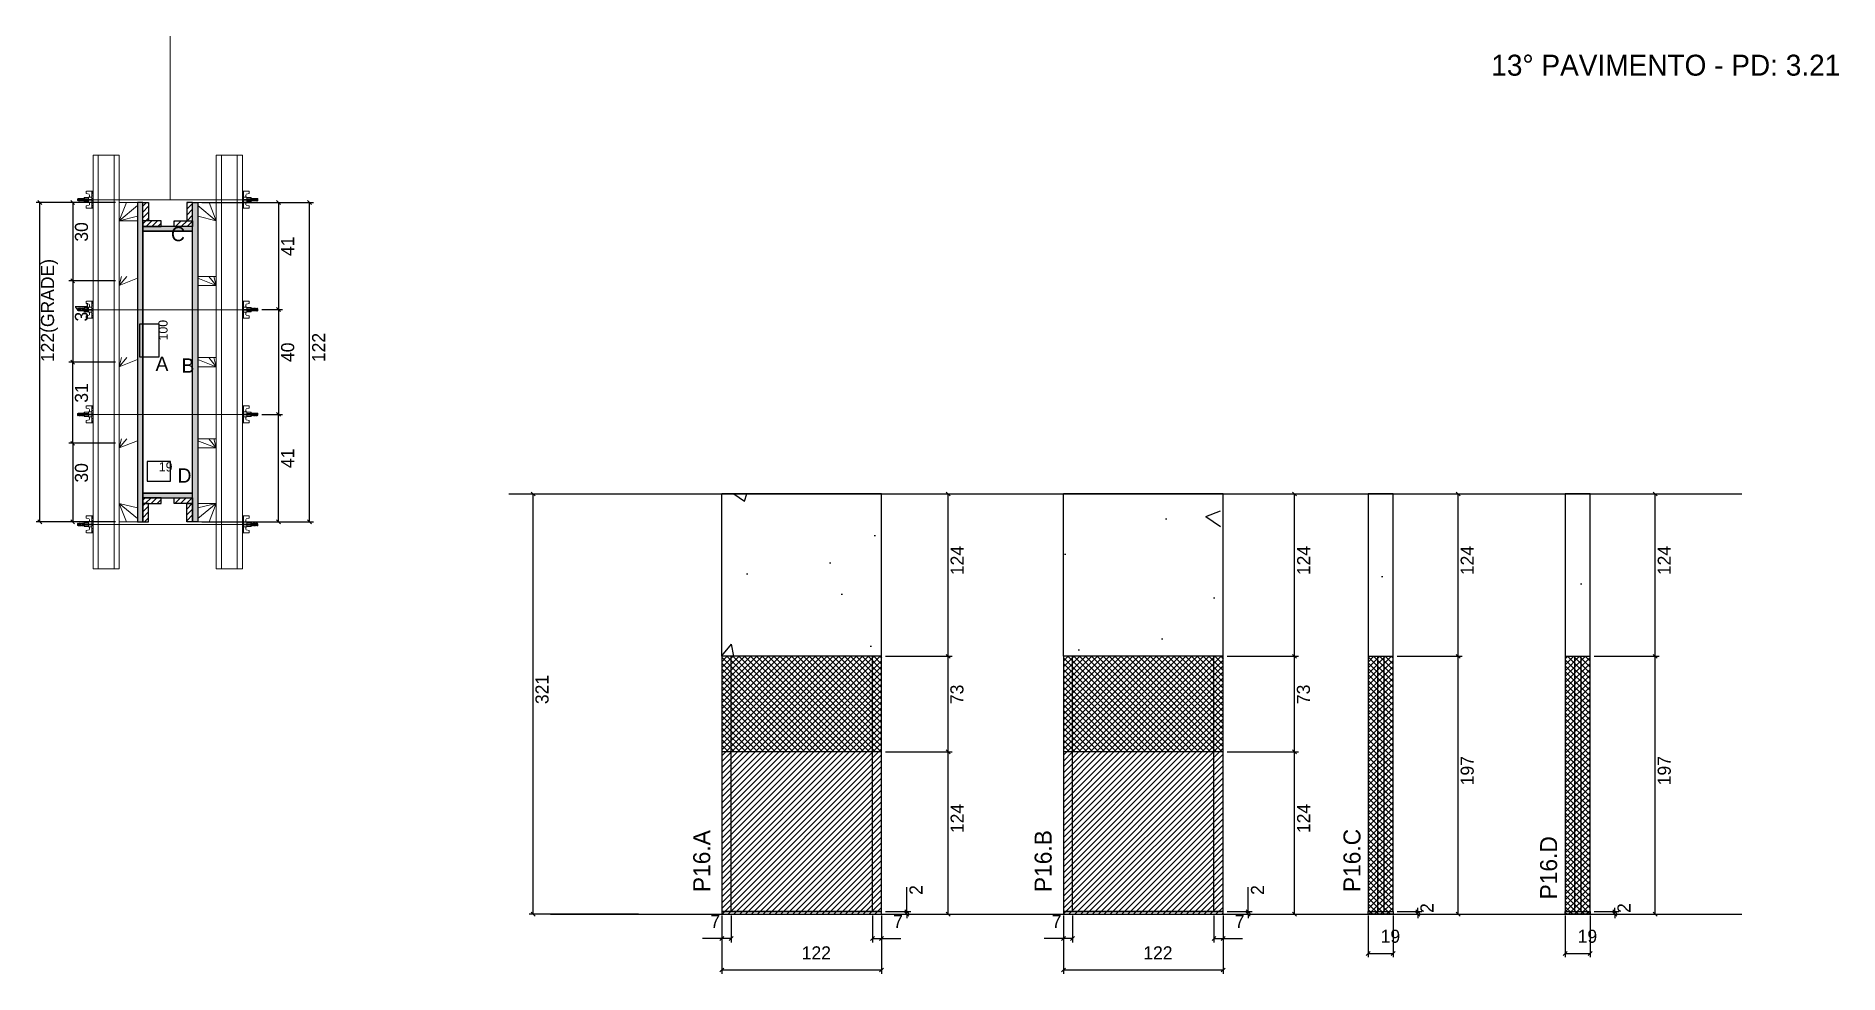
# Model space of a CAD drawing. Header units: metres. Extents: x 2885 to 4262, y 7548 to 8264.
import ezdxf

# ---------------------------------------------------------------- set-up
doc = ezdxf.new("R2010")
doc.units = ezdxf.units.M
for name, color, linetype in [('CHAPA', 7, 'Continuous'), ('COTA', 7, 'Continuous'), ('Hachura', 7, 'Continuous'), ('Madeira', 7, 'Continuous'), ('NIVEL 2° PAV.', 7, 'Continuous'), ('NOMENCLATURA', 7, 'Continuous'), ('Nível', 7, 'Continuous'), ('Painéis', 7, 'Continuous'), ('Perfil Metálico', 7, 'Continuous'), ('SARR_2.2x7', 7, 'Continuous'), ('SARRAFO', 7, 'Continuous'), ('Texto Seção', 7, 'Continuous'), ('TEXTO_GERAL', 7, 'Continuous')]:
    doc.layers.add(name, color=color, linetype=linetype)

msp = doc.modelspace()

# ---------------------------------------------------------------- texts
at = {"layer": 'COTA', "color": 241, "lineweight": 25}
for s, p in [('30', (2924.3, 8107.2)), ('41', (3081.8, 8096.3)), ('122(GRADE)', (2898.4, 8015.2)), ('31', (2924.3, 8046.2)), ('40', (3081.8, 8015.3)), ('122', (3105.5, 8015.2)), ('31', (2924.3, 7984.2)), ('41', (3081.8, 7934.3)), ('30', (2924.3, 7923.2))]:
    msp.add_text(s, height=10, rotation=90, dxfattribs=at).set_placement(p)
at = {"layer": 'COTA', "color": 1, "lineweight": 25}
msp.add_text('100', height=7, rotation=90, dxfattribs=at).set_placement((2985.1, 8031.8))
msp.add_text('19', height=7, dxfattribs=at).set_placement((2978.4, 7931.7))
at = {"layer": 'COTA', "color": 240, "lineweight": 25}
for s, p in [('124', (3593.2, 7852.5)), ('124', (3857.9, 7852.5)), ('124', (3982.8, 7852.5)), ('124', (4133.3, 7852.5)), ('73', (3593, 7754)), ('73', (3857.7, 7754)), ('197', (3982.8, 7692)), ('197', (4133.3, 7692)), ('124', (3593.2, 7655.5)), ('124', (3857.9, 7655.5)), ('2', (3561.8, 7608.3)), ('2', (3822.6, 7608.3)), ('2', (3952.1, 7594.5)), ('2', (4102.6, 7594.5))]:
    msp.add_text(s, height=10, rotation=90, dxfattribs=at).set_placement(p)
for s, p in [('7', (3399.7, 7583.1)), ('7', (3539.4, 7583.1)), ('7', (3660.5, 7583.1)), ('7', (3800.3, 7583.1)), ('19', (3911.7, 7571.7)), ('19', (4062.2, 7571.7)), ('122', (3469.5, 7559)), ('122', (3730.4, 7559))]:
    msp.add_text(s, height=10, dxfattribs=at).set_placement(p)
at = {"layer": 'NIVEL 2° PAV.', "color": 240, "lineweight": 25}
msp.add_text('321', height=10, rotation=90, dxfattribs=at).set_placement((3276.1, 7754))
at = {"layer": 'NOMENCLATURA', "color": 2, "lineweight": 25}
msp.add_text('13° PAVIMENTO - PD: 3.21', height=16, dxfattribs=at).set_placement((3996.2, 8234))
at = {"layer": 'Texto Seção', "color": 7, "lineweight": 15}
for s, p in [('P16.A', (3399.6, 7610.4)), ('P16.C', (3896.3, 7610.4)), ('P16.B', (3660.4, 7610.4)), ('P16.D', (4046.5, 7604.8))]:
    msp.add_text(s, height=13, rotation=90, dxfattribs=at).set_placement(p)
at = {"layer": 'TEXTO_GERAL', "color": 7, "lineweight": 25}
for s, p in [('C', (2987.7, 8107.6)), ('A', (2975.9, 8008.4)), ('B', (2995.7, 8007.1)), ('D', (2992.7, 7923.1))]:
    msp.add_text(s, height=11, dxfattribs=at).set_placement(p)

# ---------------------------------------------------------------- hatches: boundary and pattern name
at = {"layer": 'COTA'}
h = msp.add_hatch(dxfattribs=at)
h.set_pattern_fill('AR-CONC')
h.paths.add_polyline_path([(3408.5, 7914.5), (3408.5, 7790.5), (3528.5, 7790.5), (3528.5, 7914.5), (3408.5, 7914.5)])
h = msp.add_hatch(dxfattribs=at)
h.set_pattern_fill('AR-CONC')
h.paths.add_polyline_path([(3669.4, 7914.5), (3669.4, 7790.5), (3789.4, 7790.5), (3789.4, 7914.5), (3669.4, 7914.5)])
h = msp.add_hatch(dxfattribs=at)
h.set_pattern_fill('AR-CONC')
h.paths.add_polyline_path([(3921.2, 7790.5), (3921.2, 7914.5), (3902.2, 7914.5), (3902.2, 7790.5), (3921.2, 7790.5), (3921.2, 7790.5)])
h = msp.add_hatch(dxfattribs=at)
h.set_pattern_fill('AR-CONC')
h.paths.add_polyline_path([(4071.7, 7790.5), (4071.7, 7914.5), (4052.7, 7914.5), (4052.7, 7790.5), (4071.7, 7790.5), (4071.7, 7790.5)])
at = {"layer": 'Hachura'}
h = msp.add_hatch(color=7, dxfattribs=at)
h.dxf.hatch_style = 1
h.paths.add_polyline_path([(2966.2, 8137.2), (2962.2, 8137.2), (2962.2, 7893.2), (2966.2, 7893.2), (2966.2, 8137.2)])
h = msp.add_hatch(color=7, dxfattribs=at)
h.dxf.hatch_style = 1
h.paths.add_polyline_path([(2966.2, 8137.2), (2962.2, 8137.2), (2962.2, 7893.2), (2966.2, 7893.2), (2966.2, 8137.2)])
h = msp.add_hatch(dxfattribs=at)
h.set_pattern_fill('ANSI31')
h.paths.add_polyline_path([(2966.2, 8123.2), (2970.6, 8123.2), (2970.6, 8137.2), (2966.2, 8137.2), (2966.2, 8123.2)])
h = msp.add_hatch(dxfattribs=at)
h.set_pattern_fill('ANSI31')
h.paths.add_polyline_path([(3004.2, 8123.2), (2999.8, 8123.2), (2999.8, 8137.2), (3004.2, 8137.2), (3004.2, 8123.2)])
h = msp.add_hatch(color=7, dxfattribs=at)
h.dxf.hatch_style = 1
h.paths.add_polyline_path([(3004.2, 8137.2), (3008.2, 8137.2), (3008.2, 7893.2), (3004.2, 7893.2), (3004.2, 8137.2)])
h = msp.add_hatch(color=7, dxfattribs=at)
h.dxf.hatch_style = 1
h.paths.add_polyline_path([(3004.2, 8137.2), (3008.2, 8137.2), (3008.2, 7893.2), (3004.2, 7893.2), (3004.2, 8137.2)])
h = msp.add_hatch(dxfattribs=at)
h.set_pattern_fill('ANSI31')
h.paths.add_polyline_path([(2966.2, 8118.8), (2966.2, 8123.2), (2980.2, 8123.2), (2980.2, 8118.8), (2966.2, 8118.8)])
h = msp.add_hatch(color=7, dxfattribs=at)
h.dxf.hatch_style = 1
h.paths.add_polyline_path([(3004.2, 8115.2), (3004.2, 8118.8), (2966.2, 8118.8), (2966.2, 8115.2), (3004.2, 8115.2)])
h = msp.add_hatch(color=7, dxfattribs=at)
h.dxf.hatch_style = 1
h.paths.add_polyline_path([(3004.2, 8115.2), (3004.2, 8118.8), (2966.2, 8118.8), (2966.2, 8115.2), (3004.2, 8115.2)])
h = msp.add_hatch(dxfattribs=at)
h.set_pattern_fill('ANSI31')
h.paths.add_polyline_path([(3004.2, 8118.8), (3004.2, 8123.2), (2990.2, 8123.2), (2990.2, 8118.8), (3004.2, 8118.8)])
h = msp.add_hatch(color=7, dxfattribs=at)
h.dxf.hatch_style = 1
h.paths.add_polyline_path([(3004.2, 7911.6), (3004.2, 7915.2), (2966.2, 7915.2), (2966.2, 7911.6), (3004.2, 7911.6)])
h = msp.add_hatch(color=7, dxfattribs=at)
h.dxf.hatch_style = 1
h.paths.add_polyline_path([(3004.2, 7911.6), (3004.2, 7915.2), (2966.2, 7915.2), (2966.2, 7911.6), (3004.2, 7911.6)])
h = msp.add_hatch(dxfattribs=at)
h.set_pattern_fill('ANSI31')
h.paths.add_polyline_path([(2966.2, 7907.2), (2966.2, 7911.6), (2980.2, 7911.6), (2980.2, 7907.2), (2966.2, 7907.2)])
h = msp.add_hatch(dxfattribs=at)
h.set_pattern_fill('ANSI31')
h.paths.add_polyline_path([(2966.2, 7907.2), (2970.6, 7907.2), (2970.6, 7893.2), (2966.2, 7893.2), (2966.2, 7907.2)])
h = msp.add_hatch(dxfattribs=at)
h.set_pattern_fill('ANSI31')
h.paths.add_polyline_path([(3004.2, 7907.2), (3004.2, 7911.6), (2990.2, 7911.6), (2990.2, 7907.2), (3004.2, 7907.2)])
h = msp.add_hatch(dxfattribs=at)
h.set_pattern_fill('ANSI31')
h.paths.add_polyline_path([(3004.2, 7907.2), (2999.8, 7907.2), (2999.8, 7893.2), (3004.2, 7893.2), (3004.2, 7907.2)])
h = msp.add_hatch(dxfattribs=at)
h.set_pattern_fill('ANSI37')
h.paths.add_polyline_path([(3408.5, 7790.5), (3408.5, 7717.5), (3530.5, 7717.5), (3530.5, 7790.5), (3408.5, 7790.5)])
h = msp.add_hatch(dxfattribs=at)
h.set_pattern_fill('ANSI37')
h.paths.add_polyline_path([(3669.4, 7790.5), (3669.4, 7717.5), (3791.4, 7717.5), (3791.4, 7790.5), (3669.4, 7790.5)])
h = msp.add_hatch(dxfattribs=at)
h.set_pattern_fill('ANSI37')
h.paths.add_polyline_path([(3921.2, 7593.5), (3921.2, 7790.5), (3902.2, 7790.5), (3902.2, 7593.5), (3921.2, 7593.5), (3921.2, 7593.5)])
h = msp.add_hatch(dxfattribs=at)
h.set_pattern_fill('ANSI37')
h.paths.add_polyline_path([(4071.7, 7593.5), (4071.7, 7790.5), (4052.7, 7790.5), (4052.7, 7593.5), (4071.7, 7593.5), (4071.7, 7593.5)])
h = msp.add_hatch(dxfattribs=at)
h.set_pattern_fill('ANSI31')
h.paths.add_polyline_path([(3530.5, 7717.5), (3408.5, 7717.5), (3408.5, 7593.5), (3530.5, 7593.5), (3530.5, 7717.5)])
h = msp.add_hatch(dxfattribs=at)
h.set_pattern_fill('ANSI31')
h.paths.add_polyline_path([(3791.4, 7717.5), (3669.4, 7717.5), (3669.4, 7593.5), (3791.4, 7593.5), (3791.4, 7717.5)])

# ---------------------------------------------------------------- linework, layer by layer
at = {"layer": 'CHAPA', "color": 1, "lineweight": 25}
for points in [[(2966.2, 8137.2), (2962.2, 8137.2), (2962.2, 7893.2), (2966.2, 7893.2)], [(2966.2, 8137.2), (2962.2, 8137.2), (2962.2, 7893.2), (2966.2, 7893.2)], [(3004.2, 8137.2), (3008.2, 8137.2), (3008.2, 7893.2), (3004.2, 7893.2)], [(3004.2, 8137.2), (3008.2, 8137.2), (3008.2, 7893.2), (3004.2, 7893.2)], [(3004.2, 8115.2), (3004.2, 8118.8), (2966.2, 8118.8), (2966.2, 8115.2)], [(3004.2, 8115.2), (3004.2, 8118.8), (2966.2, 8118.8), (2966.2, 8115.2)], [(3004.2, 7911.6), (3004.2, 7915.2), (2966.2, 7915.2), (2966.2, 7911.6)], [(3004.2, 7911.6), (3004.2, 7915.2), (2966.2, 7915.2), (2966.2, 7911.6)]]:
    msp.add_lwpolyline(points, close=True, dxfattribs=at)
at = {"layer": 'COTA', "color": 241, "lineweight": 25}
for p, q in [((2945.2, 8137.2), (2884.6, 8137.2)), ((2887.6, 7893.2), (2887.6, 8137.2)), ((2945.2, 8137.2), (2909.6, 8137.2)), ((2912.6, 8137.2), (2912.6, 8077.2)), ((3011.2, 8137.2), (3096.6, 8137.2)), ((3045.2, 8137.2), (3072.9, 8137.2)), ((3069.9, 8137.2), (3069.9, 8055.3)), ((3093.6, 7893.2), (3093.6, 8137.2)), ((2945.2, 8077.2), (2909.6, 8077.2)), ((2945.2, 8077.2), (2909.6, 8077.2)), ((2912.6, 8077.2), (2912.6, 8015.2)), ((3057, 8055.3), (3072.9, 8055.3)), ((3057, 8055.3), (3072.9, 8055.3)), ((3069.9, 8055.3), (3069.9, 7975.3)), ((2945.2, 8015.2), (2909.6, 8015.2)), ((2945.2, 8015.2), (2909.6, 8015.2)), ((2912.6, 7953.2), (2912.6, 8015.2)), ((3057, 7975.3), (3072.9, 7975.3)), ((3057, 7975.3), (3072.9, 7975.3)), ((3069.9, 7893.2), (3069.9, 7975.3)), ((2945.2, 7953.2), (2909.6, 7953.2)), ((2945.2, 7953.2), (2909.6, 7953.2)), ((2912.6, 7953.2), (2912.6, 7893.2)), ((3530.5, 7914.5), (3408.5, 7914.5)), ((3408.5, 7790.5), (3408.5, 7914.5)), ((3530.5, 7790.5), (3530.5, 7914.5)), ((3791.4, 7914.5), (3669.4, 7914.5)), ((3669.4, 7790.5), (3669.4, 7914.5)), ((3791.4, 7790.5), (3791.4, 7914.5)), ((2945.2, 7893.2), (2884.6, 7893.2)), ((2945.2, 7893.2), (2909.6, 7893.2)), ((3011.2, 7893.2), (3096.6, 7893.2)), ((3045.2, 7893.2), (3072.9, 7893.2))]:
    msp.add_line(p, q, dxfattribs=at)
at = {"layer": 'COTA', "color": 0, "lineweight": 25}
for p, q in [((2889.1, 8135.7), (2886.1, 8138.7)), ((2914.1, 8135.7), (2911.1, 8138.7)), ((3071.4, 8135.7), (3068.4, 8138.7)), ((3095.1, 8135.7), (3092.1, 8138.7)), ((2911.1, 8078.7), (2914.1, 8075.7)), ((2914.1, 8075.7), (2911.1, 8078.7)), ((3068.4, 8056.8), (3071.4, 8053.8)), ((3071.4, 8053.8), (3068.4, 8056.8)), ((2911.1, 8016.7), (2914.1, 8013.7)), ((2914.1, 8013.7), (2911.1, 8016.7)), ((3071.4, 7973.8), (3068.4, 7976.8)), ((3068.4, 7976.8), (3071.4, 7973.8)), ((2914.1, 7951.7), (2911.1, 7954.7)), ((2911.1, 7954.7), (2914.1, 7951.7)), ((3582.8, 7913), (3579.8, 7916)), ((3847.4, 7913), (3844.4, 7916)), ((3972.4, 7913), (3969.4, 7916)), ((4122.9, 7913), (4119.9, 7916)), ((2886.1, 7894.7), (2889.1, 7891.7)), ((2911.1, 7894.7), (2914.1, 7891.7)), ((3068.4, 7894.7), (3071.4, 7891.7)), ((3092.1, 7894.7), (3095.1, 7891.7)), ((3582.8, 7789), (3579.8, 7792)), ((3579.8, 7792), (3582.8, 7789)), ((3847.4, 7789), (3844.4, 7792)), ((3844.4, 7792), (3847.4, 7789)), ((3969.4, 7792), (3972.4, 7789)), ((3972.4, 7789), (3969.4, 7792)), ((4119.9, 7792), (4122.9, 7789)), ((4122.9, 7789), (4119.9, 7792)), ((3582.8, 7716), (3579.8, 7719)), ((3579.8, 7719), (3582.8, 7716)), ((3847.4, 7716), (3844.4, 7719)), ((3844.4, 7719), (3847.4, 7716)), ((3548.3, 7597), (3551.3, 7594)), ((3551.3, 7592), (3548.3, 7595)), ((3579.8, 7595), (3582.8, 7592)), ((3809.1, 7597), (3812.1, 7594)), ((3812.1, 7592), (3809.1, 7595)), ((3844.4, 7595), (3847.4, 7592)), ((3938.6, 7597), (3941.6, 7594)), ((3941.6, 7592), (3938.6, 7595)), ((3969.4, 7595), (3972.4, 7592)), ((4089.1, 7597), (4092.1, 7594)), ((4092.1, 7592), (4089.1, 7595)), ((4119.9, 7595), (4122.9, 7592)), ((3410, 7576.5), (3407, 7573.5)), ((3414, 7573.5), (3417, 7576.5)), ((3525, 7576.5), (3522, 7573.5)), ((3529, 7573.5), (3532, 7576.5)), ((3670.9, 7576.5), (3667.9, 7573.5)), ((3674.9, 7573.5), (3677.9, 7576.5)), ((3785.9, 7576.5), (3782.9, 7573.5)), ((3789.9, 7573.5), (3792.9, 7576.5)), ((3903.7, 7565.1), (3900.7, 7562.1)), ((3919.7, 7562.1), (3922.7, 7565.1)), ((4054.2, 7565.1), (4051.2, 7562.1)), ((4070.2, 7562.1), (4073.2, 7565.1)), ((3410, 7552.4), (3407, 7549.4)), ((3529, 7549.4), (3532, 7552.4)), ((3670.9, 7552.4), (3667.9, 7549.4)), ((3789.9, 7549.4), (3792.9, 7552.4))]:
    msp.add_line(p, q, dxfattribs=at)
at = {"layer": 'COTA', "color": 180, "lineweight": 25}
for p, q in [((2978.6, 8044.3), (2963.6, 8044.3)), ((2963.6, 8044.3), (2963.6, 8019.3)), ((2978.6, 8019.3), (2978.6, 8044.3)), ((2963.6, 8019.3), (2978.6, 8019.3)), ((2987.4, 7939.2), (2969.4, 7939.2)), ((2969.4, 7939.2), (2969.4, 7924.2)), ((2987.4, 7924.2), (2987.4, 7939.2)), ((2969.4, 7924.2), (2987.4, 7924.2))]:
    msp.add_line(p, q, dxfattribs=at)
at = {"layer": 'COTA', "color": 4, "lineweight": 25}
for p, q in [((3533.5, 7914.5), (3584.3, 7914.5)), ((3581.3, 7790.5), (3581.3, 7914.5)), ((3794.4, 7914.5), (3848.9, 7914.5)), ((3845.9, 7790.5), (3845.9, 7914.5)), ((3924.2, 7914.5), (3973.9, 7914.5)), ((3970.9, 7790.5), (3970.9, 7914.5)), ((4074.7, 7914.5), (4124.4, 7914.5)), ((4121.4, 7790.5), (4121.4, 7914.5)), ((3533.5, 7790.5), (3584.3, 7790.5)), ((3533.5, 7790.5), (3584.3, 7790.5)), ((3581.3, 7717.5), (3581.3, 7790.5)), ((3794.4, 7790.5), (3848.9, 7790.5)), ((3794.4, 7790.5), (3848.9, 7790.5)), ((3845.9, 7717.5), (3845.9, 7790.5)), ((3924.2, 7790.5), (3973.9, 7790.5)), ((3924.2, 7790.5), (3973.9, 7790.5)), ((3970.9, 7593.5), (3970.9, 7790.5)), ((4074.7, 7790.5), (4124.4, 7790.5)), ((4074.7, 7790.5), (4124.4, 7790.5)), ((4121.4, 7593.5), (4121.4, 7790.5)), ((3533.5, 7717.5), (3584.3, 7717.5)), ((3533.5, 7717.5), (3584.3, 7717.5)), ((3581.3, 7593.5), (3581.3, 7717.5)), ((3794.4, 7717.5), (3848.9, 7717.5)), ((3794.4, 7717.5), (3848.9, 7717.5)), ((3845.9, 7593.5), (3845.9, 7717.5)), ((3549.8, 7595.5), (3549.8, 7614.3)), ((3810.6, 7595.5), (3810.6, 7614.3)), ((3408.5, 7592.5), (3408.5, 7547.9)), ((3408.5, 7590.5), (3408.5, 7572)), ((3415.5, 7592.5), (3415.5, 7572)), ((3523.5, 7592.5), (3523.5, 7572)), ((3530.5, 7592.5), (3530.5, 7547.9)), ((3530.5, 7590.5), (3530.5, 7572)), ((3533.5, 7595.5), (3552.8, 7595.5)), ((3533.5, 7593.5), (3552.8, 7593.5)), ((3533.5, 7593.5), (3584.3, 7593.5)), ((3549.8, 7593.5), (3549.8, 7595.5)), ((3549.8, 7593.5), (3549.8, 7590.5)), ((3669.4, 7592.5), (3669.4, 7547.9)), ((3669.4, 7590.5), (3669.4, 7572)), ((3676.4, 7592.5), (3676.4, 7572)), ((3784.4, 7592.5), (3784.4, 7572)), ((3791.4, 7592.5), (3791.4, 7547.9)), ((3791.4, 7590.5), (3791.4, 7572)), ((3794.4, 7595.5), (3813.6, 7595.5)), ((3794.4, 7593.5), (3813.6, 7593.5)), ((3794.4, 7593.5), (3848.9, 7593.5)), ((3810.6, 7593.5), (3810.6, 7595.5)), ((3810.6, 7593.5), (3810.6, 7590.5)), ((3902.2, 7592.5), (3902.2, 7560.6)), ((3921.2, 7592.5), (3921.2, 7560.6)), ((3924.2, 7595.5), (3943.1, 7595.5)), ((3924.2, 7593.5), (3943.1, 7593.5)), ((3924.2, 7593.5), (3973.9, 7593.5)), ((3940.1, 7595.5), (3940.1, 7598.5)), ((3940.1, 7593.5), (3940.1, 7595.5)), ((3940.1, 7593.5), (3940.1, 7590.5)), ((4052.7, 7592.5), (4052.7, 7560.6)), ((4071.7, 7592.5), (4071.7, 7560.6)), ((4074.7, 7595.5), (4093.6, 7595.5)), ((4074.7, 7593.5), (4093.6, 7593.5)), ((4074.7, 7593.5), (4124.4, 7593.5)), ((4090.6, 7595.5), (4090.6, 7598.5)), ((4090.6, 7593.5), (4090.6, 7595.5)), ((4090.6, 7593.5), (4090.6, 7590.5)), ((3408.5, 7575), (3393.8, 7575)), ((3415.5, 7575), (3408.5, 7575)), ((3523.5, 7575), (3530.5, 7575)), ((3530.5, 7575), (3545.3, 7575)), ((3669.4, 7575), (3654.7, 7575)), ((3676.4, 7575), (3669.4, 7575)), ((3784.4, 7575), (3791.4, 7575)), ((3791.4, 7575), (3806.1, 7575)), ((3902.2, 7563.6), (3921.2, 7563.6)), ((4052.7, 7563.6), (4071.7, 7563.6)), ((3530.5, 7550.9), (3408.5, 7550.9)), ((3791.4, 7550.9), (3669.4, 7550.9))]:
    msp.add_line(p, q, dxfattribs=at)
at = {"layer": 'COTA', "color": 241, "lineweight": 25}
for points in [[(3921.2, 7790.5), (3921.2, 7914.5), (3902.2, 7914.5), (3902.2, 7790.5)], [(4071.7, 7790.5), (4071.7, 7914.5), (4052.7, 7914.5), (4052.7, 7790.5)]]:
    msp.add_lwpolyline(points, dxfattribs=at)
at = {"layer": 'Hachura', "color": 0, "lineweight": 9}
for p, q in [((2916.7, 8140.3), (2916.4, 8139.9)), ((2916.4, 8139.9), (2916.4, 8138.7)), ((2917, 8140.3), (2916.7, 8140.3)), ((2916.7, 8138.3), (2916.7, 8140.3)), ((2917.4, 8138.3), (2916.7, 8139.6)), ((2917.3, 8138.2), (2916.7, 8139.4)), ((2917, 8140.3), (2918, 8138.3)), ((2917, 8140.3), (2918, 8138.3)), ((2917.1, 8140.3), (2918.2, 8138.2)), ((2918.4, 8138.2), (2917.4, 8140.4)), ((2918.2, 8140.3), (2917.6, 8140.3)), ((2918.5, 8138.3), (2917.6, 8140.3)), ((2918.2, 8140.3), (2919.2, 8138.3)), ((2918.3, 8140.3), (2919.4, 8138.2)), ((2919.6, 8138.2), (2918.5, 8140.4)), ((2919.4, 8140.3), (2918.7, 8140.3)), ((2919.7, 8138.3), (2918.7, 8140.3)), ((2918.9, 8140.3), (2918.7, 8140.3)), ((2919.4, 8140.3), (2920.3, 8138.3)), ((2919.5, 8140.3), (2920.5, 8138.2)), ((2920.8, 8138.2), (2919.7, 8140.4)), ((2920.5, 8140.3), (2919.9, 8140.3)), ((2920.8, 8138.3), (2919.9, 8140.3)), ((2920.5, 8140.3), (2921.5, 8138.3)), ((2921.5, 8139.1), (2920.9, 8140.4)), ((2921.5, 8139.4), (2921, 8140.3)), ((2921.5, 8140.3), (2921, 8140.3)), ((2921.5, 8137.6), (2921.5, 8140.9)), ((2921.5, 8140.9), (2924.7, 8140.9)), ((2921.5, 8139.9), (2924.7, 8139.9)), ((2921.6, 8137.6), (2921.6, 8140.9)), ((2923, 8145.7), (2923, 8144)), ((2923, 8144), (2925.2, 8143.4)), ((2928.2, 8145.7), (2923.1, 8145.7)), ((2924.7, 8141.2), (2924.7, 8137.3)), ((2927.3, 8141.2), (2924.7, 8141.2)), ((2927.3, 8139.5), (2925.3, 8139.5)), ((2925.3, 8139), (2927.3, 8139)), ((2925.5, 8143.1), (2925.5, 8141.2)), ((2927.3, 8145.7), (2927.3, 8132.8)), ((2927.3, 8145.7), (2927.3, 8140.5)), ((2927.3, 8145.5), (2928.2, 8145.5)), ((2927.3, 8145.3), (2928.2, 8145.3)), ((2927.3, 8145), (2928.2, 8145)), ((2927.3, 8144.5), (2928.2, 8144.5)), ((2927.3, 8143.7), (2928.2, 8143.7)), ((2927.3, 8142.3), (2928.2, 8142.3)), ((2927.3, 8139.2), (2927.3, 8141.2)), ((2927.3, 8140.5), (2927.3, 8139.9)), ((2927.3, 8139.2), (2928.2, 8139.2)), ((2927.6, 8140.2), (2927.4, 8140.2)), ((2928, 8140.2), (2927.6, 8140.2)), ((2928.2, 8132.8), (2928.2, 8145.7)), ((2928.2, 8133.7), (2928.2, 8141.6)), ((3042.2, 8132.8), (3042.2, 8145.7)), ((3042.2, 8145.7), (3047.3, 8145.7)), ((3043.1, 8145.5), (3042.2, 8145.5)), ((3043.1, 8145.3), (3042.2, 8145.3)), ((3043.1, 8145), (3042.2, 8145)), ((3043.1, 8144.5), (3042.2, 8144.5)), ((3043.1, 8143.7), (3042.2, 8143.7)), ((3043.1, 8142.3), (3042.2, 8142.3)), ((3042.2, 8133.7), (3042.2, 8141.6)), ((3043.1, 8139.2), (3042.2, 8139.2)), ((3042.3, 8140.2), (3042.8, 8140.2)), ((3042.8, 8140.2), (3043, 8140.2)), ((3043.1, 8145.7), (3043.1, 8132.8)), ((3043.1, 8145.7), (3043.1, 8140.5)), ((3043.1, 8139.2), (3043.1, 8141.2)), ((3043.1, 8141.2), (3045.7, 8141.2)), ((3043.1, 8140.5), (3043.1, 8139.9)), ((3043.1, 8139.5), (3045.1, 8139.5)), ((3045.1, 8139), (3043.1, 8139)), ((3044.9, 8143.1), (3044.9, 8141.2)), ((3047.4, 8144), (3045.1, 8143.4)), ((3045.7, 8141.2), (3045.7, 8137.3)), ((3048.9, 8140.9), (3045.7, 8140.9)), ((3048.9, 8139.9), (3045.7, 8139.9)), ((3047.4, 8145.7), (3047.4, 8144)), ((3048.8, 8137.6), (3048.8, 8140.9)), ((3048.9, 8137.6), (3048.9, 8140.9)), ((3048.9, 8139.1), (3049.5, 8140.4)), ((3049.9, 8140.3), (3048.9, 8138.3)), ((3048.9, 8139.4), (3049.4, 8140.3)), ((3048.9, 8140.3), (3049.4, 8140.3)), ((3049.5, 8138.3), (3050.5, 8140.3)), ((3049.6, 8138.2), (3050.7, 8140.4)), ((3049.9, 8140.3), (3050.5, 8140.3)), ((3050.9, 8140.3), (3049.9, 8138.2)), ((3051, 8140.3), (3050.1, 8138.3)), ((3050.7, 8138.3), (3051.7, 8140.3)), ((3050.8, 8138.2), (3051.9, 8140.4)), ((3051, 8140.3), (3051.7, 8140.3)), ((3052.1, 8140.3), (3051, 8138.2)), ((3052.2, 8140.3), (3051.2, 8138.3)), ((3051.5, 8140.3), (3051.7, 8140.3)), ((3051.9, 8138.2), (3053, 8140.4)), ((3051.9, 8138.3), (3052.8, 8140.3)), ((3052.2, 8140.3), (3052.8, 8140.3)), ((3053.3, 8140.3), (3052.2, 8138.2)), ((3053.4, 8140.3), (3052.4, 8138.3)), ((3053.4, 8140.3), (3052.4, 8138.3)), ((3053, 8138.3), (3053.7, 8139.6)), ((3053.1, 8138.2), (3053.7, 8139.4)), ((3053.4, 8140.3), (3053.7, 8140.3)), ((3053.7, 8140.3), (3054, 8139.9)), ((3053.7, 8138.3), (3053.7, 8140.3)), ((3054, 8139.9), (3054, 8138.7)), ((2916.7, 8138.3), (2916.4, 8138.7)), ((2916.7, 8138.8), (2917.1, 8138.2)), ((2916.7, 8138.6), (2916.8, 8138.3)), ((2917.4, 8138.3), (2918, 8138.3)), ((2919.2, 8138.3), (2918.5, 8138.3)), ((2919.9, 8138.3), (2919.7, 8138.3)), ((2919.9, 8138.3), (2920.3, 8138.3)), ((2920.8, 8138.3), (2921.5, 8138.3)), ((2921.5, 8138.3), (2924.7, 8138.3)), ((2924.7, 8137.6), (2921.5, 8137.6)), ((2923, 8134.5), (2925.2, 8135)), ((2923, 8132.8), (2923, 8134.5)), ((2927.3, 8132.8), (2923, 8132.8)), ((2924.7, 8137.3), (2924.7, 8137.6)), ((2924.7, 8137.3), (2924.7, 8137.6)), ((2924.7, 8137.3), (2927.3, 8137.3)), ((2925.5, 8135.4), (2925.5, 8137.3)), ((2927.3, 8136.2), (2928.2, 8136.2)), ((2927.3, 8134.8), (2928.2, 8134.8)), ((2927.3, 8133.9), (2928.2, 8133.9)), ((2927.3, 8133.5), (2928.2, 8133.5)), ((2927.3, 8133.1), (2928.2, 8133.1)), ((2927.3, 8132.9), (2928.2, 8132.9)), ((2927.3, 8132.8), (2928.2, 8132.8)), ((2927.4, 8138.3), (2927.9, 8138.3)), ((3043.1, 8136.2), (3042.2, 8136.2)), ((3043.1, 8134.8), (3042.2, 8134.8)), ((3043.1, 8133.9), (3042.2, 8133.9)), ((3043.1, 8133.5), (3042.2, 8133.5)), ((3043.1, 8133.1), (3042.2, 8133.1)), ((3043.1, 8132.9), (3042.2, 8132.9)), ((3043.1, 8132.8), (3042.2, 8132.8)), ((3043, 8138.3), (3042.5, 8138.3)), ((3045.7, 8137.3), (3043.1, 8137.3)), ((3043.1, 8132.8), (3047.4, 8132.8)), ((3044.9, 8135.4), (3044.9, 8137.3)), ((3047.4, 8134.5), (3045.1, 8135)), ((3048.9, 8138.3), (3045.7, 8138.3)), ((3045.7, 8137.6), (3048.9, 8137.6)), ((3045.7, 8137.3), (3045.7, 8137.6)), ((3045.7, 8137.3), (3045.7, 8137.6)), ((3047.4, 8132.8), (3047.4, 8134.5)), ((3049.5, 8138.3), (3048.9, 8138.3)), ((3050.5, 8138.3), (3050.1, 8138.3)), ((3050.5, 8138.3), (3050.7, 8138.3)), ((3051.2, 8138.3), (3051.9, 8138.3)), ((3053, 8138.3), (3052.4, 8138.3)), ((3053.7, 8138.8), (3053.3, 8138.2)), ((3053.7, 8138.6), (3053.5, 8138.3)), ((3053.7, 8138.3), (3054, 8138.7)), ((2916.7, 8056.3), (2916.4, 8055.9)), ((2917, 8056.3), (2916.7, 8056.3)), ((2916.7, 8054.3), (2916.7, 8056.3)), ((2917, 8056.3), (2918, 8054.3)), ((2917, 8056.3), (2918, 8054.3)), ((2917.1, 8056.3), (2918.2, 8054.2)), ((2918.4, 8054.2), (2917.4, 8056.4)), ((2918.2, 8056.3), (2917.6, 8056.3)), ((2918.5, 8054.3), (2917.6, 8056.3)), ((2918.2, 8056.3), (2919.2, 8054.3)), ((2918.3, 8056.3), (2919.4, 8054.2)), ((2919.6, 8054.2), (2918.5, 8056.4)), ((2919.4, 8056.3), (2918.7, 8056.3)), ((2919.7, 8054.3), (2918.7, 8056.3)), ((2918.9, 8056.3), (2918.7, 8056.3)), ((2919.4, 8056.3), (2920.3, 8054.3)), ((2919.5, 8056.3), (2920.5, 8054.2)), ((2920.8, 8054.2), (2919.7, 8056.4)), ((2920.5, 8056.3), (2919.9, 8056.3)), ((2920.8, 8054.3), (2919.9, 8056.3)), ((2920.5, 8056.3), (2921.5, 8054.3)), ((2921.5, 8055.1), (2920.9, 8056.4)), ((2921.5, 8055.4), (2921, 8056.3)), ((2921.5, 8056.3), (2921, 8056.3)), ((2921.5, 8053.6), (2921.5, 8056.9)), ((2921.5, 8056.9), (2924.7, 8056.9)), ((2921.6, 8053.6), (2921.6, 8056.9)), ((2923, 8061.7), (2923, 8060)), ((2923, 8060), (2925.2, 8059.4)), ((2928.2, 8061.7), (2923.1, 8061.7)), ((2924.7, 8057.2), (2924.7, 8053.3)), ((2927.3, 8057.2), (2924.7, 8057.2)), ((2925.5, 8059.1), (2925.5, 8057.2)), ((2927.3, 8061.7), (2927.3, 8048.8)), ((2927.3, 8061.7), (2927.3, 8056.5)), ((2927.3, 8061.5), (2928.2, 8061.5)), ((2927.3, 8061.3), (2928.2, 8061.3)), ((2927.3, 8061), (2928.2, 8061)), ((2927.3, 8060.5), (2928.2, 8060.5)), ((2927.3, 8059.7), (2928.2, 8059.7)), ((2927.3, 8058.3), (2928.2, 8058.3)), ((2927.3, 8055.2), (2927.3, 8057.2)), ((2927.3, 8056.5), (2927.3, 8055.9)), ((2928.2, 8048.8), (2928.2, 8061.7)), ((2928.2, 8049.7), (2928.2, 8057.6)), ((3042.2, 8048.8), (3042.2, 8061.7)), ((3042.2, 8061.7), (3047.3, 8061.7)), ((3043.1, 8061.5), (3042.2, 8061.5)), ((3043.1, 8061.3), (3042.2, 8061.3)), ((3043.1, 8061), (3042.2, 8061)), ((3043.1, 8060.5), (3042.2, 8060.5)), ((3043.1, 8059.7), (3042.2, 8059.7)), ((3043.1, 8058.3), (3042.2, 8058.3)), ((3042.2, 8049.7), (3042.2, 8057.6)), ((3043.1, 8061.7), (3043.1, 8048.8)), ((3043.1, 8061.7), (3043.1, 8056.5)), ((3043.1, 8055.2), (3043.1, 8057.2)), ((3043.1, 8057.2), (3045.7, 8057.2)), ((3043.1, 8056.5), (3043.1, 8055.9)), ((3044.9, 8059.1), (3044.9, 8057.2)), ((3047.4, 8060), (3045.1, 8059.4)), ((3045.7, 8057.2), (3045.7, 8053.3)), ((3048.9, 8056.9), (3045.7, 8056.9)), ((3047.4, 8061.7), (3047.4, 8060)), ((3048.8, 8053.6), (3048.8, 8056.9)), ((3048.9, 8053.6), (3048.9, 8056.9)), ((3048.9, 8055.1), (3049.5, 8056.4)), ((3049.9, 8056.3), (3048.9, 8054.3)), ((3048.9, 8055.4), (3049.4, 8056.3)), ((3048.9, 8056.3), (3049.4, 8056.3)), ((3049.5, 8054.3), (3050.5, 8056.3)), ((3049.6, 8054.2), (3050.7, 8056.4)), ((3049.9, 8056.3), (3050.5, 8056.3)), ((3050.9, 8056.3), (3049.9, 8054.2)), ((3051, 8056.3), (3050.1, 8054.3)), ((3050.7, 8054.3), (3051.7, 8056.3)), ((3050.8, 8054.2), (3051.9, 8056.4)), ((3051, 8056.3), (3051.7, 8056.3)), ((3052.1, 8056.3), (3051, 8054.2)), ((3052.2, 8056.3), (3051.2, 8054.3)), ((3051.5, 8056.3), (3051.7, 8056.3)), ((3051.9, 8054.2), (3053, 8056.4)), ((3051.9, 8054.3), (3052.8, 8056.3)), ((3052.2, 8056.3), (3052.8, 8056.3)), ((3053.3, 8056.3), (3052.2, 8054.2)), ((3053.4, 8056.3), (3052.4, 8054.3)), ((3053.4, 8056.3), (3052.4, 8054.3)), ((3053.4, 8056.3), (3053.7, 8056.3)), ((3053.7, 8056.3), (3054, 8055.9)), ((3053.7, 8054.3), (3053.7, 8056.3)), ((2916.4, 8055.9), (2916.4, 8054.7)), ((2916.7, 8054.3), (2916.4, 8054.7)), ((2917.4, 8054.3), (2916.7, 8055.6)), ((2917.3, 8054.2), (2916.7, 8055.4)), ((2916.7, 8054.8), (2917.1, 8054.2)), ((2916.7, 8054.6), (2916.8, 8054.3)), ((2917.4, 8054.3), (2918, 8054.3)), ((2919.2, 8054.3), (2918.5, 8054.3)), ((2919.9, 8054.3), (2919.7, 8054.3)), ((2919.9, 8054.3), (2920.3, 8054.3)), ((2920.8, 8054.3), (2921.5, 8054.3)), ((2921.5, 8055.9), (2924.7, 8055.9)), ((2921.5, 8054.3), (2924.7, 8054.3)), ((2924.7, 8053.6), (2921.5, 8053.6)), ((2923, 8050.5), (2925.2, 8051)), ((2923, 8048.8), (2923, 8050.5)), ((2927.3, 8048.8), (2923, 8048.8)), ((2924.7, 8053.3), (2924.7, 8053.6)), ((2924.7, 8053.3), (2924.7, 8053.6)), ((2924.7, 8053.3), (2927.3, 8053.3)), ((2927.3, 8055.5), (2925.3, 8055.5)), ((2925.3, 8055), (2927.3, 8055)), ((2925.5, 8051.4), (2925.5, 8053.3)), ((2927.3, 8055.2), (2928.2, 8055.2)), ((2927.3, 8052.2), (2928.2, 8052.2)), ((2927.3, 8050.8), (2928.2, 8050.8)), ((2927.3, 8049.9), (2928.2, 8049.9)), ((2927.3, 8049.5), (2928.2, 8049.5)), ((2927.3, 8049.1), (2928.2, 8049.1)), ((2927.3, 8048.9), (2928.2, 8048.9)), ((2927.3, 8048.8), (2928.2, 8048.8)), ((2927.6, 8056.2), (2927.4, 8056.2)), ((2927.4, 8054.3), (2927.9, 8054.3)), ((2928, 8056.2), (2927.6, 8056.2)), ((3043.1, 8055.2), (3042.2, 8055.2)), ((3043.1, 8052.2), (3042.2, 8052.2)), ((3043.1, 8050.8), (3042.2, 8050.8)), ((3043.1, 8049.9), (3042.2, 8049.9)), ((3043.1, 8049.5), (3042.2, 8049.5)), ((3043.1, 8049.1), (3042.2, 8049.1)), ((3043.1, 8048.9), (3042.2, 8048.9)), ((3043.1, 8048.8), (3042.2, 8048.8)), ((3042.3, 8056.2), (3042.8, 8056.2)), ((3043, 8054.3), (3042.5, 8054.3)), ((3042.8, 8056.2), (3043, 8056.2)), ((3043.1, 8055.5), (3045.1, 8055.5)), ((3045.1, 8055), (3043.1, 8055)), ((3045.7, 8053.3), (3043.1, 8053.3)), ((3043.1, 8048.8), (3047.4, 8048.8)), ((3044.9, 8051.4), (3044.9, 8053.3)), ((3047.4, 8050.5), (3045.1, 8051)), ((3048.9, 8055.9), (3045.7, 8055.9)), ((3048.9, 8054.3), (3045.7, 8054.3)), ((3045.7, 8053.6), (3048.9, 8053.6)), ((3045.7, 8053.3), (3045.7, 8053.6)), ((3045.7, 8053.3), (3045.7, 8053.6)), ((3047.4, 8048.8), (3047.4, 8050.5)), ((3049.5, 8054.3), (3048.9, 8054.3)), ((3050.5, 8054.3), (3050.1, 8054.3)), ((3050.5, 8054.3), (3050.7, 8054.3)), ((3051.2, 8054.3), (3051.9, 8054.3)), ((3053, 8054.3), (3052.4, 8054.3)), ((3053, 8054.3), (3053.7, 8055.6)), ((3053.1, 8054.2), (3053.7, 8055.4)), ((3053.7, 8054.8), (3053.3, 8054.2)), ((3053.7, 8054.6), (3053.5, 8054.3)), ((3053.7, 8054.3), (3054, 8054.7)), ((3054, 8055.9), (3054, 8054.7)), ((2916.7, 7976.3), (2916.4, 7975.9)), ((2916.4, 7975.9), (2916.4, 7974.7)), ((2916.7, 7974.3), (2916.4, 7974.7)), ((2917, 7976.3), (2916.7, 7976.3)), ((2916.7, 7974.3), (2916.7, 7976.3)), ((2917.4, 7974.3), (2916.7, 7975.6)), ((2917.3, 7974.2), (2916.7, 7975.4)), ((2916.7, 7974.8), (2917.1, 7974.2)), ((2916.7, 7974.6), (2916.8, 7974.3)), ((2917, 7976.3), (2918, 7974.3)), ((2917, 7976.3), (2918, 7974.3)), ((2917.1, 7976.3), (2918.2, 7974.2)), ((2918.4, 7974.2), (2917.4, 7976.4)), ((2917.4, 7974.3), (2918, 7974.3)), ((2918.2, 7976.3), (2917.6, 7976.3)), ((2918.5, 7974.3), (2917.6, 7976.3)), ((2918.2, 7976.3), (2919.2, 7974.3)), ((2918.3, 7976.3), (2919.4, 7974.2)), ((2919.6, 7974.2), (2918.5, 7976.4)), ((2919.2, 7974.3), (2918.5, 7974.3)), ((2919.4, 7976.3), (2918.7, 7976.3)), ((2919.7, 7974.3), (2918.7, 7976.3)), ((2918.9, 7976.3), (2918.7, 7976.3)), ((2919.4, 7976.3), (2920.3, 7974.3)), ((2919.5, 7976.3), (2920.5, 7974.2)), ((2920.8, 7974.2), (2919.7, 7976.4)), ((2919.9, 7974.3), (2919.7, 7974.3)), ((2920.5, 7976.3), (2919.9, 7976.3)), ((2920.8, 7974.3), (2919.9, 7976.3)), ((2919.9, 7974.3), (2920.3, 7974.3)), ((2920.5, 7976.3), (2921.5, 7974.3)), ((2920.8, 7974.3), (2921.5, 7974.3)), ((2921.5, 7975.1), (2920.9, 7976.4)), ((2921.5, 7975.4), (2921, 7976.3)), ((2921.5, 7976.3), (2921, 7976.3)), ((2921.5, 7973.6), (2921.5, 7976.9)), ((2921.5, 7976.9), (2924.7, 7976.9)), ((2921.5, 7975.9), (2924.7, 7975.9)), ((2921.5, 7974.3), (2924.7, 7974.3)), ((2921.6, 7973.6), (2921.6, 7976.9)), ((2923, 7981.7), (2923, 7980)), ((2923, 7980), (2925.2, 7979.4)), ((2928.2, 7981.7), (2923.1, 7981.7)), ((2924.7, 7977.2), (2924.7, 7973.3)), ((2927.3, 7977.2), (2924.7, 7977.2)), ((2927.3, 7975.5), (2925.3, 7975.5)), ((2925.3, 7975), (2927.3, 7975)), ((2925.5, 7979.1), (2925.5, 7977.2)), ((2927.3, 7981.7), (2927.3, 7968.8)), ((2927.3, 7981.7), (2927.3, 7976.5)), ((2927.3, 7981.5), (2928.2, 7981.5)), ((2927.3, 7981.3), (2928.2, 7981.3)), ((2927.3, 7981), (2928.2, 7981)), ((2927.3, 7980.5), (2928.2, 7980.5)), ((2927.3, 7979.7), (2928.2, 7979.7)), ((2927.3, 7978.3), (2928.2, 7978.3)), ((2927.3, 7975.2), (2927.3, 7977.2)), ((2927.3, 7976.5), (2927.3, 7975.9)), ((2927.3, 7975.2), (2928.2, 7975.2)), ((2927.6, 7976.2), (2927.4, 7976.2)), ((2927.4, 7974.3), (2927.9, 7974.3)), ((2928, 7976.2), (2927.6, 7976.2)), ((2928.2, 7968.8), (2928.2, 7981.7)), ((2928.2, 7969.7), (2928.2, 7977.6)), ((3042.2, 7968.8), (3042.2, 7981.7)), ((3042.2, 7981.7), (3047.3, 7981.7)), ((3043.1, 7981.5), (3042.2, 7981.5)), ((3043.1, 7981.3), (3042.2, 7981.3)), ((3043.1, 7981), (3042.2, 7981)), ((3043.1, 7980.5), (3042.2, 7980.5)), ((3043.1, 7979.7), (3042.2, 7979.7)), ((3043.1, 7978.3), (3042.2, 7978.3)), ((3042.2, 7969.7), (3042.2, 7977.6)), ((3043.1, 7975.2), (3042.2, 7975.2)), ((3042.3, 7976.2), (3042.8, 7976.2)), ((3043, 7974.3), (3042.5, 7974.3)), ((3042.8, 7976.2), (3043, 7976.2)), ((3043.1, 7981.7), (3043.1, 7968.8)), ((3043.1, 7981.7), (3043.1, 7976.5)), ((3043.1, 7975.2), (3043.1, 7977.2)), ((3043.1, 7977.2), (3045.7, 7977.2)), ((3043.1, 7976.5), (3043.1, 7975.9)), ((3043.1, 7975.5), (3045.1, 7975.5)), ((3045.1, 7975), (3043.1, 7975)), ((3044.9, 7979.1), (3044.9, 7977.2)), ((3047.4, 7980), (3045.1, 7979.4)), ((3045.7, 7977.2), (3045.7, 7973.3)), ((3048.9, 7976.9), (3045.7, 7976.9)), ((3048.9, 7975.9), (3045.7, 7975.9)), ((3048.9, 7974.3), (3045.7, 7974.3)), ((3047.4, 7981.7), (3047.4, 7980)), ((3048.8, 7973.6), (3048.8, 7976.9)), ((3048.9, 7973.6), (3048.9, 7976.9)), ((3048.9, 7975.1), (3049.5, 7976.4)), ((3049.9, 7976.3), (3048.9, 7974.3)), ((3048.9, 7975.4), (3049.4, 7976.3)), ((3048.9, 7976.3), (3049.4, 7976.3)), ((3049.5, 7974.3), (3048.9, 7974.3)), ((3049.5, 7974.3), (3050.5, 7976.3)), ((3049.6, 7974.2), (3050.7, 7976.4)), ((3049.9, 7976.3), (3050.5, 7976.3)), ((3050.9, 7976.3), (3049.9, 7974.2)), ((3051, 7976.3), (3050.1, 7974.3)), ((3050.5, 7974.3), (3050.1, 7974.3)), ((3050.5, 7974.3), (3050.7, 7974.3)), ((3050.7, 7974.3), (3051.7, 7976.3)), ((3050.8, 7974.2), (3051.9, 7976.4)), ((3051, 7976.3), (3051.7, 7976.3)), ((3052.1, 7976.3), (3051, 7974.2)), ((3052.2, 7976.3), (3051.2, 7974.3)), ((3051.2, 7974.3), (3051.9, 7974.3)), ((3051.5, 7976.3), (3051.7, 7976.3)), ((3051.9, 7974.2), (3053, 7976.4)), ((3051.9, 7974.3), (3052.8, 7976.3)), ((3052.2, 7976.3), (3052.8, 7976.3)), ((3053.3, 7976.3), (3052.2, 7974.2)), ((3053.4, 7976.3), (3052.4, 7974.3)), ((3053.4, 7976.3), (3052.4, 7974.3)), ((3053, 7974.3), (3052.4, 7974.3)), ((3053, 7974.3), (3053.7, 7975.6)), ((3053.1, 7974.2), (3053.7, 7975.4)), ((3053.7, 7974.8), (3053.3, 7974.2)), ((3053.4, 7976.3), (3053.7, 7976.3)), ((3053.7, 7974.6), (3053.5, 7974.3)), ((3053.7, 7976.3), (3054, 7975.9)), ((3053.7, 7974.3), (3053.7, 7976.3)), ((3053.7, 7974.3), (3054, 7974.7)), ((3054, 7975.9), (3054, 7974.7)), ((2924.7, 7973.6), (2921.5, 7973.6)), ((2923, 7970.5), (2925.2, 7971)), ((2923, 7968.8), (2923, 7970.5)), ((2927.3, 7968.8), (2923, 7968.8)), ((2924.7, 7973.3), (2924.7, 7973.6)), ((2924.7, 7973.3), (2924.7, 7973.6)), ((2924.7, 7973.3), (2927.3, 7973.3)), ((2925.5, 7971.4), (2925.5, 7973.3)), ((2927.3, 7972.2), (2928.2, 7972.2)), ((2927.3, 7970.8), (2928.2, 7970.8)), ((2927.3, 7969.9), (2928.2, 7969.9)), ((2927.3, 7969.5), (2928.2, 7969.5)), ((2927.3, 7969.1), (2928.2, 7969.1)), ((2927.3, 7968.9), (2928.2, 7968.9)), ((2927.3, 7968.8), (2928.2, 7968.8)), ((3043.1, 7972.2), (3042.2, 7972.2)), ((3043.1, 7970.8), (3042.2, 7970.8)), ((3043.1, 7969.9), (3042.2, 7969.9)), ((3043.1, 7969.5), (3042.2, 7969.5)), ((3043.1, 7969.1), (3042.2, 7969.1)), ((3043.1, 7968.9), (3042.2, 7968.9)), ((3043.1, 7968.8), (3042.2, 7968.8)), ((3045.7, 7973.3), (3043.1, 7973.3)), ((3043.1, 7968.8), (3047.4, 7968.8)), ((3044.9, 7971.4), (3044.9, 7973.3)), ((3047.4, 7970.5), (3045.1, 7971)), ((3045.7, 7973.6), (3048.9, 7973.6)), ((3045.7, 7973.3), (3045.7, 7973.6)), ((3045.7, 7973.3), (3045.7, 7973.6)), ((3047.4, 7968.8), (3047.4, 7970.5)), ((2916.7, 7892.1), (2916.4, 7891.8)), ((2916.4, 7890.5), (2916.4, 7891.8)), ((2916.7, 7891.6), (2917.1, 7892.3)), ((2917.3, 7892.2), (2916.7, 7891.1)), ((2916.7, 7891.9), (2916.8, 7892.1)), ((2917.4, 7892.1), (2916.7, 7890.8)), ((2916.7, 7892.1), (2916.7, 7890.2)), ((2917, 7890.2), (2918, 7892.1)), ((2917, 7890.2), (2918, 7892.1)), ((2917.1, 7890.1), (2918.2, 7892.3)), ((2918.4, 7892.2), (2917.4, 7890.1)), ((2917.4, 7892.1), (2918, 7892.1)), ((2918.5, 7892.1), (2917.6, 7890.2)), ((2918.2, 7890.2), (2919.2, 7892.1)), ((2918.3, 7890.1), (2919.4, 7892.3)), ((2919.6, 7892.2), (2918.5, 7890.1)), ((2919.2, 7892.1), (2918.5, 7892.1)), ((2919.7, 7892.1), (2918.7, 7890.2)), ((2919.4, 7890.2), (2920.3, 7892.1)), ((2919.5, 7890.1), (2920.5, 7892.3)), ((2920.8, 7892.2), (2919.7, 7890.1)), ((2919.9, 7892.1), (2919.7, 7892.1)), ((2919.9, 7892.1), (2920.3, 7892.1)), ((2920.8, 7892.1), (2919.9, 7890.2)), ((2920.5, 7890.2), (2921.5, 7892.1)), ((2920.8, 7892.1), (2921.5, 7892.1)), ((2921.5, 7891.4), (2920.9, 7890.1)), ((2921.5, 7891.1), (2921, 7890.2)), ((2921.5, 7892.9), (2921.5, 7889.6)), ((2924.7, 7892.9), (2921.5, 7892.9)), ((2921.5, 7892.1), (2924.7, 7892.1)), ((2921.6, 7892.9), (2921.6, 7889.6)), ((2927.3, 7897.7), (2923, 7897.7)), ((2923, 7897.7), (2923, 7896)), ((2923, 7896), (2925.2, 7895.4)), ((2924.7, 7889.3), (2924.7, 7893.2)), ((2924.7, 7893.2), (2927.3, 7893.2)), ((2924.7, 7893.2), (2924.7, 7892.9)), ((2924.7, 7893.2), (2924.7, 7892.9)), ((2925.3, 7891.4), (2927.3, 7891.4)), ((2925.5, 7895.1), (2925.5, 7893.2)), ((2927.3, 7884.8), (2927.3, 7897.7)), ((2927.3, 7897.7), (2928.2, 7897.7)), ((2927.3, 7897.5), (2928.2, 7897.5)), ((2927.3, 7897.3), (2928.2, 7897.3)), ((2927.3, 7897), (2928.2, 7897)), ((2927.3, 7896.5), (2928.2, 7896.5)), ((2927.3, 7895.7), (2928.2, 7895.7)), ((2927.3, 7894.3), (2928.2, 7894.3)), ((2927.3, 7891.2), (2927.3, 7889.3)), ((2927.3, 7891.2), (2928.2, 7891.2)), ((2927.4, 7892.2), (2927.9, 7892.2)), ((2928.2, 7897.7), (2928.2, 7884.8)), ((2928.2, 7896.7), (2928.2, 7888.9)), ((3042.2, 7897.7), (3042.2, 7884.8)), ((3043.1, 7897.7), (3042.2, 7897.7)), ((3043.1, 7897.5), (3042.2, 7897.5)), ((3043.1, 7897.3), (3042.2, 7897.3)), ((3043.1, 7897), (3042.2, 7897)), ((3042.2, 7896.7), (3042.2, 7888.9)), ((3043.1, 7896.5), (3042.2, 7896.5)), ((3043.1, 7895.7), (3042.2, 7895.7)), ((3043.1, 7894.3), (3042.2, 7894.3)), ((3043.1, 7891.2), (3042.2, 7891.2)), ((3043, 7892.2), (3042.5, 7892.2)), ((3043.1, 7884.8), (3043.1, 7897.7)), ((3043.1, 7897.7), (3047.4, 7897.7)), ((3045.7, 7893.2), (3043.1, 7893.2)), ((3045.1, 7891.4), (3043.1, 7891.4)), ((3043.1, 7891.2), (3043.1, 7889.3)), ((3044.9, 7895.1), (3044.9, 7893.2)), ((3047.4, 7896), (3045.1, 7895.4)), ((3045.7, 7889.3), (3045.7, 7893.2)), ((3045.7, 7893.2), (3045.7, 7892.9)), ((3045.7, 7893.2), (3045.7, 7892.9)), ((3045.7, 7892.9), (3048.9, 7892.9)), ((3048.9, 7892.1), (3045.7, 7892.1)), ((3047.4, 7897.7), (3047.4, 7896)), ((3048.8, 7892.9), (3048.8, 7889.6)), ((3048.9, 7892.9), (3048.9, 7889.6)), ((3049.5, 7892.1), (3048.9, 7892.1)), ((3049.9, 7890.2), (3048.9, 7892.1)), ((3048.9, 7891.4), (3049.5, 7890.1)), ((3048.9, 7891.1), (3049.4, 7890.2)), ((3049.5, 7892.1), (3050.5, 7890.2)), ((3049.6, 7892.2), (3050.7, 7890.1)), ((3050.9, 7890.1), (3049.9, 7892.3)), ((3050.5, 7892.1), (3050.1, 7892.1)), ((3051, 7890.2), (3050.1, 7892.1)), ((3050.5, 7892.1), (3050.7, 7892.1)), ((3050.7, 7892.1), (3051.7, 7890.2)), ((3050.8, 7892.2), (3051.9, 7890.1)), ((3052.1, 7890.1), (3051, 7892.3)), ((3051.2, 7892.1), (3051.9, 7892.1)), ((3052.2, 7890.2), (3051.2, 7892.1)), ((3051.9, 7892.2), (3053, 7890.1)), ((3051.9, 7892.1), (3052.8, 7890.2)), ((3053.3, 7890.1), (3052.2, 7892.3)), ((3053.4, 7890.2), (3052.4, 7892.1)), ((3053, 7892.1), (3052.4, 7892.1)), ((3053.4, 7890.2), (3052.4, 7892.1)), ((3053, 7892.1), (3053.7, 7890.8)), ((3053.1, 7892.2), (3053.7, 7891.1)), ((3053.7, 7891.6), (3053.3, 7892.3)), ((3053.7, 7891.9), (3053.5, 7892.1)), ((3053.7, 7892.1), (3054, 7891.8)), ((3053.7, 7892.1), (3053.7, 7890.2)), ((3054, 7890.5), (3054, 7891.8)), ((2916.7, 7890.2), (2916.4, 7890.5)), ((2917, 7890.2), (2916.7, 7890.2)), ((2918.2, 7890.2), (2917.6, 7890.2)), ((2919.4, 7890.2), (2918.7, 7890.2)), ((2918.9, 7890.2), (2918.7, 7890.2)), ((2920.5, 7890.2), (2919.9, 7890.2)), ((2921.5, 7890.2), (2921, 7890.2)), ((2921.5, 7890.6), (2924.7, 7890.6)), ((2921.5, 7889.6), (2924.7, 7889.6)), ((2923, 7886.5), (2925.2, 7887)), ((2923, 7884.8), (2923, 7886.5)), ((2928.2, 7884.8), (2923.1, 7884.8)), ((2927.3, 7889.3), (2924.7, 7889.3)), ((2927.3, 7890.9), (2925.3, 7890.9)), ((2925.5, 7887.4), (2925.5, 7889.3)), ((2927.3, 7889.9), (2927.3, 7890.6)), ((2927.3, 7884.8), (2927.3, 7889.9)), ((2927.3, 7888.2), (2928.2, 7888.2)), ((2927.3, 7886.8), (2928.2, 7886.8)), ((2927.3, 7885.9), (2928.2, 7885.9)), ((2927.3, 7885.5), (2928.2, 7885.5)), ((2927.3, 7885.1), (2928.2, 7885.1)), ((2927.3, 7884.9), (2928.2, 7884.9)), ((2927.6, 7890.3), (2927.4, 7890.3)), ((2928, 7890.3), (2927.6, 7890.3)), ((3043.1, 7888.2), (3042.2, 7888.2)), ((3043.1, 7886.8), (3042.2, 7886.8)), ((3043.1, 7885.9), (3042.2, 7885.9)), ((3043.1, 7885.5), (3042.2, 7885.5)), ((3043.1, 7885.1), (3042.2, 7885.1)), ((3043.1, 7884.9), (3042.2, 7884.9)), ((3042.2, 7884.8), (3047.3, 7884.8)), ((3042.3, 7890.3), (3042.8, 7890.3)), ((3042.8, 7890.3), (3043, 7890.3)), ((3043.1, 7890.9), (3045.1, 7890.9)), ((3043.1, 7889.9), (3043.1, 7890.6)), ((3043.1, 7884.8), (3043.1, 7889.9)), ((3043.1, 7889.3), (3045.7, 7889.3)), ((3044.9, 7887.4), (3044.9, 7889.3)), ((3047.4, 7886.5), (3045.1, 7887)), ((3048.9, 7890.6), (3045.7, 7890.6)), ((3048.9, 7889.6), (3045.7, 7889.6)), ((3047.4, 7884.8), (3047.4, 7886.5)), ((3048.9, 7890.2), (3049.4, 7890.2)), ((3049.9, 7890.2), (3050.5, 7890.2)), ((3051, 7890.2), (3051.7, 7890.2)), ((3051.5, 7890.2), (3051.7, 7890.2)), ((3052.2, 7890.2), (3052.8, 7890.2)), ((3053.4, 7890.2), (3053.7, 7890.2)), ((3053.7, 7890.2), (3054, 7890.5))]:
    msp.add_line(p, q, dxfattribs=at)
at = {"layer": 'Hachura', "color": 251, "lineweight": 9}
for p, q in [((3053, 8139.2), (2921.2, 8139.2)), ((3053, 8055.2), (2921.2, 8055.2)), ((3053, 7975.2), (2921.2, 7975.2)), ((3053, 7891.2), (2921.2, 7891.2))]:
    msp.add_line(p, q, dxfattribs=at)
at = {"layer": 'Madeira', "color": 126, "lineweight": 18}
for p, q in [((2948.2, 8123.2), (2953.6, 8137.2)), ((2948.2, 8123.2), (2962.2, 8134.7)), ((2948.2, 8123.2), (2962.2, 8126.7)), ((3022.2, 8123.2), (3008.2, 8134.7)), ((3022.2, 8123.2), (3008.2, 8126.7)), ((3022.2, 8123.2), (3016.8, 8137.2)), ((2948.2, 8073.7), (2953.9, 8080.7)), ((2948.2, 8073.7), (2949.9, 8080.7)), ((2948.2, 8073.7), (2962.2, 8079.2)), ((3022.2, 8073.7), (3008.2, 8079.2)), ((3022.2, 8073.7), (3016.5, 8080.7)), ((3022.2, 8073.7), (3020.5, 8080.7)), ((2948.2, 8011.7), (2953.9, 8018.7)), ((2948.2, 8011.7), (2949.9, 8018.7)), ((2948.2, 8011.7), (2962.2, 8017.2)), ((3022.2, 8011.7), (3008.2, 8017.2)), ((3022.2, 8011.7), (3016.5, 8018.7)), ((3022.2, 8011.7), (3020.5, 8018.7)), ((2948.2, 7949.7), (2953.9, 7956.7)), ((2948.2, 7949.7), (2949.9, 7956.7)), ((2948.2, 7949.7), (2962.2, 7955.2)), ((3022.2, 7949.7), (3008.2, 7955.2)), ((3022.2, 7949.7), (3016.5, 7956.7)), ((3022.2, 7949.7), (3020.5, 7956.7)), ((2948.2, 7907.2), (2962.2, 7895.7)), ((2948.2, 7907.2), (2962.2, 7903.8)), ((2948.2, 7907.2), (2953.6, 7893.2)), ((3022.2, 7907.2), (3008.2, 7895.7)), ((3022.2, 7907.2), (3008.2, 7903.8)), ((3022.2, 7907.2), (3016.8, 7893.2))]:
    msp.add_line(p, q, dxfattribs=at)
for points in [[(2948.2, 7893.2), (2962.2, 7893.2), (2962.2, 8137.2), (2948.2, 8137.2)], [(2948.2, 8123.2), (2962.2, 8123.2), (2962.2, 8137.2), (2948.2, 8137.2)], [(3022.2, 7893.2), (3008.2, 7893.2), (3008.2, 8137.2), (3022.2, 8137.2)], [(3022.2, 8073.7), (3022.2, 8080.7), (3008.2, 8080.7), (3008.2, 8073.7)], [(3022.2, 8011.7), (3022.2, 8018.7), (3008.2, 8018.7), (3008.2, 8011.7)], [(3022.2, 7949.7), (3022.2, 7956.7), (3008.2, 7956.7), (3008.2, 7949.7)], [(3022.2, 7907.2), (3008.2, 7907.2), (3008.2, 7893.2), (3022.2, 7893.2)]]:
    msp.add_lwpolyline(points, close=True, dxfattribs=at)
at = {"layer": 'NIVEL 2° PAV.', "color": 4, "lineweight": 25}
for p, q in [((3261.2, 7914.5), (3267.4, 7914.5)), ((3264.4, 7593.5), (3264.4, 7914.5)), ((3344.9, 7593.5), (3261.4, 7593.5))]:
    msp.add_line(p, q, dxfattribs=at)
at = {"layer": 'NIVEL 2° PAV.', "color": 0, "lineweight": 25}
for p, q in [((3265.9, 7913), (3262.9, 7916)), ((3262.9, 7595), (3265.9, 7592))]:
    msp.add_line(p, q, dxfattribs=at)
at = {"layer": 'Nível', "color": 4, "lineweight": 25}
for p, q in [((3245.7, 7914.5), (4187.7, 7914.5)), ((3277.5, 7593.5), (4187.7, 7593.5))]:
    msp.add_line(p, q, dxfattribs=at)
at = {"layer": 'Painéis', "color": 200, "lineweight": 25}
for p, q in [((3408.5, 7790.5), (3408.5, 7593.5)), ((3530.5, 7790.5), (3408.5, 7790.5)), ((3530.5, 7593.5), (3530.5, 7790.5)), ((3669.4, 7790.5), (3669.4, 7593.5)), ((3791.4, 7790.5), (3669.4, 7790.5)), ((3791.4, 7593.5), (3791.4, 7790.5)), ((3902.2, 7790.5), (3902.2, 7595.5)), ((3902.2, 7790.5), (3921.2, 7790.5)), ((3921.2, 7595.5), (3921.2, 7790.5)), ((4052.7, 7790.5), (4052.7, 7595.5)), ((4052.7, 7790.5), (4071.7, 7790.5)), ((4071.7, 7595.5), (4071.7, 7790.5)), ((3530.5, 7717.5), (3408.5, 7717.5)), ((3791.4, 7717.5), (3669.4, 7717.5)), ((3408.5, 7595.5), (3530.5, 7595.5)), ((3669.4, 7595.5), (3791.4, 7595.5)), ((3902.2, 7595.5), (3921.2, 7595.5)), ((4052.7, 7595.5), (4071.7, 7595.5))]:
    msp.add_line(p, q, dxfattribs=at)
for points in [[(2966.2, 7915.2), (3004.2, 7915.2), (3004.2, 8115.2), (2966.2, 8115.2)], [(3530.5, 7595.5), (3408.5, 7595.5), (3408.5, 7593.5), (3530.5, 7593.5)], [(3791.4, 7595.5), (3669.4, 7595.5), (3669.4, 7593.5), (3791.4, 7593.5)], [(3902.2, 7595.5), (3921.2, 7595.5), (3921.2, 7593.5), (3902.2, 7593.5)], [(4052.7, 7595.5), (4071.7, 7595.5), (4071.7, 7593.5), (4052.7, 7593.5)]]:
    msp.add_lwpolyline(points, close=True, dxfattribs=at)
at = {"layer": 'Perfil Metálico', "color": 224, "lineweight": 18}
for points in [[(2928.2, 8173.2), (2948.2, 8173.2), (2948.2, 7857.2), (2928.2, 7857.2)], [(2944.2, 7857.2), (2932.2, 7857.2), (2932.2, 8173.2), (2944.2, 8173.2)], [(3042.2, 8173.2), (3022.2, 8173.2), (3022.2, 7857.2), (3042.2, 7857.2)], [(3026.2, 7857.2), (3038.2, 7857.2), (3038.2, 8173.2), (3026.2, 8173.2)]]:
    msp.add_lwpolyline(points, close=True, dxfattribs=at)
at = {"layer": 'SARR_2.2x7', "color": 40, "lineweight": 25}
for p, q in [((3415.5, 7717.5), (3415.5, 7790.5)), ((3523.5, 7717.5), (3523.5, 7790.5)), ((3676.4, 7717.5), (3676.4, 7790.5)), ((3784.4, 7717.5), (3784.4, 7790.5)), ((3909.2, 7790.5), (3909.2, 7595.5)), ((3914.2, 7790.5), (3914.2, 7595.5)), ((4059.7, 7790.5), (4059.7, 7595.5)), ((4064.7, 7790.5), (4064.7, 7595.5)), ((3415.5, 7595.5), (3415.5, 7717.5)), ((3523.5, 7595.5), (3523.5, 7717.5)), ((3676.4, 7595.5), (3676.4, 7717.5)), ((3784.4, 7595.5), (3784.4, 7717.5))]:
    msp.add_line(p, q, dxfattribs=at)
at = {"layer": 'SARRAFO', "color": 251, "lineweight": 25}
for points in [[(2970.6, 8137.2), (2970.6, 8123.2), (2966.2, 8123.2), (2966.2, 8137.2)], [(2999.8, 8137.2), (2999.8, 8123.2), (3004.2, 8123.2), (3004.2, 8137.2)], [(2980.2, 8123.2), (2966.2, 8123.2), (2966.2, 8118.8), (2980.2, 8118.8)], [(2990.2, 8123.2), (3004.2, 8123.2), (3004.2, 8118.8), (2990.2, 8118.8)], [(2980.2, 7911.6), (2966.2, 7911.6), (2966.2, 7907.2), (2980.2, 7907.2)], [(2970.6, 7893.2), (2970.6, 7907.2), (2966.2, 7907.2), (2966.2, 7893.2)], [(2990.2, 7911.6), (3004.2, 7911.6), (3004.2, 7907.2), (2990.2, 7907.2)], [(2999.8, 7893.2), (2999.8, 7907.2), (3004.2, 7907.2), (3004.2, 7893.2)]]:
    msp.add_lwpolyline(points, close=True, dxfattribs=at)
at = {"layer": 'Texto Seção', "color": 252, "lineweight": 15}
msp.add_line((2987.1, 8139.2), (2987.1, 8264.2), dxfattribs=at)

msp.set_redraw_order([(e.dxf.handle, doc.entitydb.next_handle()) for e in msp.query("TEXT MTEXT ATTDEF DIMENSION ARC_DIMENSION")])  # texts and dimensions are drawn at this point

doc.saveas('drawing.dxf')
